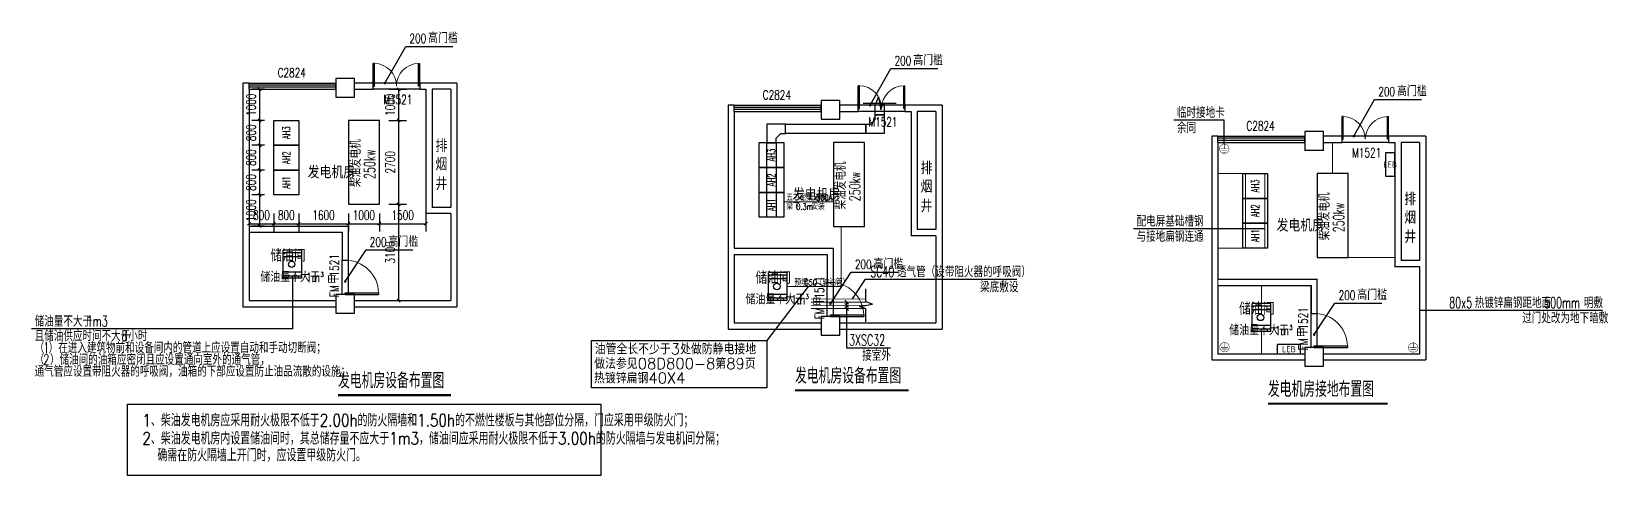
# Model space of a CAD drawing. Extents: x -6243262 to 3079315, y -2914302 to 172723.
# Drawn here: x -1827602 to -1776970, y -889094 to -874808 of the extents above; entities that cross this region are included whole.
import ezdxf
from ezdxf.enums import TextEntityAlignment as Align

# ---------------------------------------------------------------- set-up
doc = ezdxf.new("R2010")
doc.units = 0
doc.header["$LTSCALE"] = 1000
for name, color, linetype in [('CABLETRAY', 4, 'Continuous'), ('CFT-TEXT', 7, 'Continuous'), ('COLUMN', 9, 'Continuous'), ('DIM-动力', 3, 'Continuous'), ('DIM-接地', 3, 'Continuous'), ('DIM-照明', 3, 'Continuous'), ('DIM_LEAD', 3, 'Continuous'), ('DOOR_FIRE', 4, 'Continuous'), ('DOOR_FIRE_TEXT', 7, 'Continuous'), ('E-COM-IDEN', 3, 'Continuous'), ('E-PLAN-POWR-WIRE', 2, 'Continuous'), ('E-SYS-CONT-COPT', 3, 'Continuous'), ('EQUIP-箱柜', 3, 'Continuous'), ('PUB_HATCH', 8, 'Continuous'), ('PUB_TEXT', 7, 'Continuous'), ('STAIR', 2, 'Continuous'), ('SYS', 7, 'Continuous'), ('TEL_CABINET', 3, 'Continuous'), ('TEL_DIM', 3, 'Continuous'), ('TEL_LEAD', 3, 'Continuous'), ('TEL_SYMB', 3, 'Continuous'), ('TEL_TEXT', 7, 'Continuous'), ('WALL', 9, 'Continuous'), ('WINDOW', 4, 'Continuous'), ('WINDOW_TEXT', 7, 'Continuous'), ('WIRE-PWLT', 111, 'Continuous'), ('WIRE-动力', 2, 'Continuous'), ('WIRE-接地', 4, 'TG_接地'), ('WIRE-照明', 1, 'Continuous'), ('家具12', 252, 'Continuous')]:
    doc.layers.add(name, color=color, linetype=linetype)
doc.styles.add('_TCH_DIM', font='SIMPLEX', dxfattribs={"bigfont": 'GBCBIG'})
doc.styles.add('_TCH_DIM_T3', font='SIMPLEX', dxfattribs={"width": 0.705882, "bigfont": 'GBCBIG'})
doc.styles.add('_TCH_WINDOW', font='SIMPLEX', dxfattribs={"height": 3.5, "bigfont": 'GBCBIG'})
doc.styles.add('_TEL_ATTDEF', font='gbenor', dxfattribs={"bigfont": 'gbcbig'})
doc.styles.add('_TEL_DIM', font='SIMPLEX', dxfattribs={"width": 0.8, "height": 3.5, "bigfont": 'HZTXT'})
doc.styles.get("Standard").update_dxf_attribs({"font": 'gbenor.shx', "bigfont": 'gbcbig.shx'})
doc.styles.add('TG_LINETYPE', font='SIMPLEX', dxfattribs={"width": 0.8, "height": 3.5, "bigfont": 'HZTXT'})
doc.styles.add('仿宋', font='txt1.shx', dxfattribs={"width": 0.8, "bigfont": 'fs.shx'})
doc.styles.add('黑体', font='simhei.ttf')
doc.linetypes.add('TG_接地', pattern='A,0.75,0,["/",TG_LINETYPE,S=0.05,R=-8.594367,X=-0.1,Y=-0.045],0.65,-0.13,0.13,-0.13', length=2)
doc.dimstyles.new('_TCH_ARCH&&100', dxfattribs={"dimtxt": 297.5, "dimasz": 100, "dimexe": 250, "dimexo": 300, "dimgap": 126.25, "dimtad": 1, "dimdec": 0, "dimzin": 0, "dimdsep": 46, "dimtxsty": '_TCH_DIM_T3', "dimblk": 'ARCHTICK', "dimcen": 0.09, "dimclrt": 7, "dimazin": 2, "dimtfac": 1, "dimtdec": 0, "dimtix": 1, "dimtmove": 2, "dimatfit": 3, "dimfxl": 0, "dimtolj": 1, "dimtzin": 0, "dimarcsym": 0})

msp = doc.modelspace()

# ---------------------------------------------------------------- texts
at = {"layer": 'DIM-动力', "color": 7, "style": '_TEL_DIM'}
for s, width, p in [('SC40', 0.64, (-1800570.8, -882711.7)), ('透气管（设带阻火器的呼吸阀）', 0.8, (-1799706.8, -882711.7)), ('梁底敷设', 0.8, (-1797028, -883201.7)), ('3XSC32', 0.64, (-1801251.2, -884911.9)), ('接室外', 0.8, (-1800829.2, -885401.9))]:
    msp.add_text(s, height=350, dxfattribs=dict(at, width=width)).set_placement(p)
at = {"layer": 'DIM-接地', "color": 7, "style": '_TEL_DIM'}
for s, width, p in [('80x5', 0.64, (-1781911.9, -883706.9)), ('热镀锌扁钢距地面', 0.8, (-1781090.6, -883706.9)), ('500mm', 0.64, (-1778850.6, -883706.9)), ('明敷', 0.8, (-1777570.6, -883706.9)), ('过门处改为地下暗敷', 0.8, (-1779559.2, -884196.9))]:
    msp.add_text(s, height=350, dxfattribs=dict(at, width=width)).set_placement(p)
at = {"layer": 'DIM-照明', "color": 7, "style": '_TEL_DIM', "width": 0.8}
for s, p in [('配电屏基础槽钢', (-1791985.8, -881085.2)), ('与接地扁钢连通', (-1791985.8, -881575.2))]:
    msp.add_text(s, height=350, dxfattribs=at).set_placement(p)
at = {"layer": 'E-COM-IDEN', "color": 7, "linetype": 'Continuous', "style": '仿宋', "width": 0.8}
for s, p in [('发电机房设备布置图', (-1817719.2, -886288.3)), ('发电机房设备布置图', (-1802992.6, -886135)), ('发电机房接地布置图', (-1787755.6, -886564.5))]:
    msp.add_text(s, height=500, dxfattribs=at).set_placement(p)
at = {"layer": 'SYS', "color": 2, "linetype": 'Continuous', "style": '仿宋', "width": 0.8}
for s, p in [('1、柴油发电机房应采用耐火极限不低于2.00h的防火隔墙和1.50h的不燃性楼板与其他部位分隔，门应采用甲级防火门； ', (-1824026.3, -887515)), ('2、柴油发电机房内设置储油间时，其总储存量不应大于1m3，储油间应采用耐火极限不低于3.00h的防火隔墙与发电机间分隔；', (-1824026.3, -888098.3)), ('确需在防火隔墙上开门时，应设置甲级防火门。    ', (-1823543.1, -888636.2))]:
    msp.add_text(s, height=400, rotation=360, dxfattribs=at).set_placement(p)
at = {"layer": 'TEL_LEAD', "color": 7, "style": '_TEL_DIM'}
for s, width, p in [('临时接地卡', 0.8, (-1790685.9, -877590.3)), ('余同', 0.8, (-1790685.9, -878080.3)), ('储油量不大于', 0.8, (-1827496.8, -884302.4)), ('1m3', 0.64, (-1825816.8, -884302.4)), ('且储油供应时间不大于', 0.8, (-1827496.8, -884774)), ('8', 0.64, (-1824696.8, -884774)), ('小时', 0.8, (-1824483.5, -884774)), ('（', 0.8, (-1827496.8, -885154.9)), ('1', 0.64, (-1827216.8, -885154.9)), ('）在进入建筑物前和设备间内的管道上应设置自动和手动切断阀；', 0.8, (-1827046.2, -885154.9)), ('通气管应设置带阻火器的呼吸阀，油箱的下部应设置防止油品流散的设施；', 0.8, (-1827496.8, -885916.9)), ('（', 0.8, (-1827496.8, -885535.9)), ('2', 0.64, (-1827216.8, -885535.9)), ('）储油间的油箱应密闭且应设置通向室外的通气管，', 0.8, (-1827003.5, -885535.9))]:
    msp.add_text(s, height=350, dxfattribs=dict(at, width=width)).set_placement(p)
at = {"layer": 'TEL_TEXT', "style": '_TEL_DIM'}
for s, width, p in [('柴油发电机', 0.8, (-1816985, -879815.1)), ('250kw', 0.64, (-1816524.3, -879555.5)), ('柴油发电机', 0.8, (-1801351, -880531.5)), ('250kw', 0.64, (-1800890.4, -880271.9)), ('柴油发电机', 0.8, (-1785762.3, -881525.3)), ('250kw', 0.64, (-1785301.6, -881265.7))]:
    msp.add_text(s, height=350, rotation=90, dxfattribs=dict(at, width=width)).set_placement(p)
for s, width, p in [('梁下', 0.8, (-1803275.3, -880541.2)), ('五芯密集母线', 0.8, (-1803275.3, -880251.3)), ('0.3m', 0.64, (-1802955.3, -880541.2)), ('安装', 0.8, (-1802467.7, -880541.2)), ('500A', 0.64, (-1802315.3, -880251.3)), ('预埋', 0.8, (-1803015.6, -882983.7)), ('G50', 0.64, (-1802695.6, -882983.7)), ('（输油管）', 0.8, (-1802323.7, -882983.7))]:
    msp.add_text(s, height=200, dxfattribs=dict(at, width=width)).set_placement(p)

# ---------------------------------------------------------------- blocks, each defined once
blk = doc.blocks.new('$TelecSys$00000092')
at = {"color": 0}
for p, q in [((-0.5, 0.5), (0.5, 0.5)), ((-0.5, -0.5), (-0.5, 0.5)), ((0.5, 0.5), (0.5, -0.5)), ((0.5, -0.5), (-0.5, -0.5))]:
    blk.add_line(p, q, dxfattribs=at)
at = {"color": 0, "const_width": 0.02}
blk.add_lwpolyline([(-0.5, 0.5), (0.5, 0.5), (0.5, -0.5), (-0.5, -0.5)], close=True, dxfattribs=at)
at = {"color": 0, "style": '_TEL_DIM', "width": 0.8}
blk.add_attdef('NAME', text='', height=0.035, dxfattribs=at).set_placement((0, 0), align=Align.MIDDLE)
blk = doc.blocks.new('_FZHK')
at = {"color": 0}
blk.add_lwpolyline([(-0.5, -0.5), (0.5, -0.5), (0.5, 0.5), (-0.5, 0.5)], close=True, dxfattribs=at)
blk = doc.blocks.new('$TCHSYS$WIN2D')
at = {"color": 0}
for p, q in [((-0.5, 0.5), (0.5, 0.5)), ((-0.5, 0.5), (-0.5, -0.5)), ((0.5, 0.5), (0.5, -0.5)), ((0.5, 0.167), (-0.5, 0.167)), ((0.5, -0.167), (-0.5, -0.167)), ((-0.5, -0.5), (0.5, -0.5))]:
    blk.add_line(p, q, dxfattribs=at)
blk = doc.blocks.new('$DorLib2D$00000002')
at = {"color": 0}
for p, q in [((-0.5, 0), (-0.5, 0.4875)), ((-0.475, 0.4875), (-0.5, 0.4875)), ((-0.475, 0), (-0.475, 0.4875)), ((0.475, 0), (0.475, 0.4875)), ((0.475, 0.4875), (0.5, 0.4875)), ((0.5, 0), (0.5, 0.4875)), ((-0.5, 0), (-0.475, 0)), ((0.5, 0), (0.475, 0))]:
    blk.add_line(p, q, dxfattribs=at)
at = {"color": 0, "lineweight": 13}
for centre, start, end in [((-0.4875, 0), 0, 88.53072), ((0.4875, 0), 91.46928, 180)]:
    blk.add_arc(centre, 0.4875, start, end, dxfattribs=at)
blk = doc.blocks.new('$DorLib2D$00000001')
at = {"color": 0}
for p, q in [((0.45, 0.975), (0.5, 0.975)), ((0.45, 0), (0.45, 0.975)), ((0.5, 0), (0.5, 0.975)), ((0.5, 0), (0.45, 0))]:
    blk.add_line(p, q, dxfattribs=at)
at = {"color": 0, "lineweight": 13}
blk.add_arc((0.475, 0), 0.975, 91.4693, 180, dxfattribs=at)
blk = doc.blocks.new('234234')
at = {"layer": 'DIM_LEAD', "color": 8}
for p, q in [((1924335, 952846), (1925006, 954026)), ((1925006, 954026), (1926518, 954026)), ((1923056, 946462), (1923726, 947476)), ((1923726, 947476), (1925238, 947476))]:
    blk.add_line(p, q, dxfattribs=at)
at = {"layer": 'DIM_LEAD', "color": 8, "const_width": 40}
for points in [[(1924326, 952828, 1), (1924345, 952863, 1)], [(1923045, 946445, 1), (1923067, 946479, 1)]]:
    blk.add_lwpolyline(points, format="xyb", close=True, dxfattribs=at)
at = {"layer": 'DOOR_FIRE', "color": 8}
for p, q in [((1922956, 946046), (1922956, 947146)), ((1923156, 946046), (1923156, 947146))]:
    blk.add_line(p, q, dxfattribs=at)
at = {"layer": 'STAIR', "color": 8}
blk.add_line((1926656, 949966), (1926656, 948599), dxfattribs=at)
at = {"layer": 'WALL', "color": 8}
for p, q in [((1919956, 952846), (1919756, 952846)), ((1919756, 952846), (1919756, 948146)), ((1919956, 952646), (1919956, 952846)), ((1919956, 952646), (1919956, 948246)), ((1923956, 952846), (1923356, 952846)), ((1923356, 952646), (1923956, 952646)), ((1923956, 952646), (1923956, 952846)), ((1925756, 952846), (1925456, 952846)), ((1925456, 952846), (1925456, 952646)), ((1925456, 952646), (1925656, 952646)), ((1925656, 952646), (1925656, 948646)), ((1926656, 952846), (1925756, 952846)), ((1926456, 952646), (1925856, 952646)), ((1925856, 952646), (1925856, 948846)), ((1926456, 952646), (1926456, 948846)), ((1926656, 952846), (1926656, 948746)), ((1926456, 948646), (1925656, 948646)), ((1926456, 948846), (1925856, 948846)), ((1926456, 948646), (1926456, 945846)), ((1926656, 948746), (1926656, 945646)), ((1919756, 948146), (1919756, 945646)), ((1919956, 948246), (1923156, 948246)), ((1919956, 948046), (1922956, 948046)), ((1919956, 948046), (1919956, 945846)), ((1922956, 948046), (1922956, 947146)), ((1923156, 947146), (1923156, 948246)), ((1922956, 947146), (1923156, 947146)), ((1919956, 945846), (1922756, 945846)), ((1923356, 945846), (1926456, 945846)), ((1919756, 945646), (1922756, 945646)), ((1923356, 945646), (1926656, 945646))]:
    blk.add_line(p, q, dxfattribs=at)
at = {"layer": 'WINDOW', "color": 8}
for p, q in [((1925456, 952846), (1923956, 952846)), ((1925456, 952646), (1923956, 952646))]:
    blk.add_line(p, q, dxfattribs=at)
at = {"layer": 'COLUMN', "color": 8, "xscale": 600, "yscale": 600, "zscale": 600, "rotation": 270}
blk.add_blockref('_FZHK', (1923056, 952696), dxfattribs=at)
at = {"layer": 'COLUMN', "color": 8, "xscale": 600, "yscale": 600, "zscale": 600}
blk.add_blockref('_FZHK', (1923056, 945746), dxfattribs=at)
at = {"layer": 'DOOR_FIRE', "color": 8, "xscale": -1100, "yscale": -1100, "zscale": 200, "rotation": 90.00000000000136}
blk.add_blockref('$DorLib2D$00000001', (1923056, 946596), dxfattribs=at)
at = {"layer": 'WINDOW', "color": 8}
ref = blk.add_blockref('$DorLib2D$00000002', (1924706, 952746), dxfattribs=dict(at, xscale=-1500, yscale=-1500, zscale=-1500, rotation=180.0000000000003))
ref.add_attrib('A', 'M1521', (1924281, 952164), dxfattribs={"layer": 'WINDOW_TEXT', "color": 8, "height": 297.5, "style": '_TCH_WINDOW', "width": 0.705882})
ref = blk.add_blockref('$TCHSYS$WIN2D', (1921356, 952746), dxfattribs=dict(at, xscale=-2800, yscale=200, zscale=-2800, rotation=180.0000000000002))
ref.add_attrib('A', 'C2824', (1920876, 953030), dxfattribs={"layer": 'WINDOW_TEXT', "color": 8, "height": 297.5, "style": '_TCH_WINDOW', "width": 0.705882})
at = {"layer": 'CFT-TEXT', "color": 8, "style": '黑体', "width": 0.8}
for s, p in [('排', (1925962, 950664)), ('烟', (1925962, 950071)), ('发电机房', (1921846, 949815)), ('井', (1925962, 949447)), ('储油间', (1920637, 947135))]:
    blk.add_text(s, height=350, dxfattribs=at).set_placement(p)
at = {"layer": 'DIM_LEAD', "color": 8, "style": '_TCH_DIM', "width": 0.705882}
for p in [(1925124, 954131), (1923845, 947581)]:
    blk.add_text('200', height=297.5, dxfattribs=at).set_placement(p)
at = {"layer": 'DIM_LEAD', "color": 8, "style": '_TCH_DIM'}
for p in [(1925724, 954131), (1924445, 947581)]:
    blk.add_text('高门槛', height=337.6, dxfattribs=at).set_placement(p)
at = {"layer": 'DOOR_FIRE_TEXT', "color": 8, "style": '_TCH_WINDOW', "width": 0.705882}
for s, p in [('1521', (1922851, 946624)), ('FM', (1922851, 945958))]:
    blk.add_text(s, height=297.5, rotation=90, dxfattribs=at).set_placement(p)
at = {"layer": 'DOOR_FIRE_TEXT', "color": 8, "style": '_TCH_WINDOW'}
blk.add_text('甲', height=338, rotation=90, dxfattribs=at).set_placement((1922851, 946378))
at = {"layer": 'PUB_TEXT', "color": 8, "style": '_TCH_DIM'}
blk.add_text('储油量不大于', height=337.6, dxfattribs=at).set_placement((1920319, 946441))
at = {"layer": 'PUB_TEXT', "color": 8, "style": '_TCH_DIM', "width": 0.705882}
for s, height, p in [('1m', 297.5, (1921793, 946441)), ('3', 149, (1922253, 946616))]:
    blk.add_text(s, height=height, dxfattribs=at).set_placement(p)
blk = doc.blocks.new('hbsd')
at = {"layer": '家具12', "color": 3}
for p, q in [((0, 0), (-1000, 0)), ((0, -1500), (0, 0)), ((-1000, -1500), (-1000, 0)), ((-1000, -130), (0, -130)), ((-1000, -330), (0, -330)), ((-1000, -1165), (0, -1165)), ((-1000, -1365), (0, -1365)), ((0, -1500), (-1000, -1500))]:
    blk.add_line(p, q, dxfattribs=at)
blk = doc.blocks.new('A$C2C825F62')
at = {"layer": 'WIRE-PWLT', "color": 2}
blk.add_lwpolyline([(-4295, 1519), (1348, 1519), (1348, 0), (-4295, 0)], close=True, dxfattribs=at)
at = {"layer": 'PUB_TEXT', "color": 2, "style": '_TEL_DIM'}
for s, p in [('油管全长不少于3处做防静电接地', (-4196, 1076)), ('做法参见08D800-8第89页', (-4213, 606)), ('热镀锌扁钢40X4', (-4219, 142))]:
    blk.add_text(s, height=350, dxfattribs=at).set_placement(p)
blk = doc.blocks.new('$equip$00002908')
for p, q in [((0.75, 0.6), (-0.75, 0.6)), ((-0.75, 0.6), (-0.75, 0)), ((-0.75, 0), (0.75, 0)), ((0.75, 0), (0.75, 0.6))]:
    blk.add_line(p, q)
at = {"const_width": 0.04}
blk.add_lwpolyline([(-0.75, 0.6), (-0.75, 0), (0.75, 0), (0.75, 0.6), (-0.75, 0.6), (-0.75, 0)], dxfattribs=at)
for p in [(-0.75, 0.3), (0, 0.6), (0, 0), (0.75, 0.3)]:
    blk.add_point(p)
at = {"color": 7, "style": '_TEL_DIM'}
blk.add_attdef('$TEXT$', text='', height=0.4, dxfattribs=at).set_placement((0, 0.3), align=Align.MIDDLE_CENTER)
at = {"color": 7, "style": '_TEL_DIM', "flags": 1}
for tag in ['A', 'REMARK']:
    blk.add_attdef(tag, text='', height=0.00002, dxfattribs=at).set_placement((0, 0), align=Align.MIDDLE_CENTER)
blk = doc.blocks.new('$element$00000454')
at = {"const_width": 0.0333}
for points in [[(0, 0), (0, -0.38)], [(-0.25, -0.38), (0.25, -0.38)], [(-0.19, -0.5), (0.19, -0.5)], [(-0.06, -0.63), (0.06, -0.63)]]:
    blk.add_lwpolyline(points, dxfattribs=at)
blk.add_lwpolyline([(0, -0.04, 1), (0, -0.71, 1), (0, -0.04, 1)], format="xyb", dxfattribs=at)
at = {"flags": 9}
blk.add_attdef('S', (0, 0), '', height=0.00000667, dxfattribs=at)
blk = doc.blocks.new('_ArchTick')
at = {"color": 0, "linetype": 'ByBlock', "const_width": 0.4}
blk.add_lwpolyline([(-0.5, -0.5), (0.5, 0.5)], dxfattribs=at)
blk = doc.blocks.new('*D1489')
at = {"layer": 'Defpoints', "color": 0, "transparency": 16777216}
for p in [(-1820246, -880067), (-1819788, -880067), (-1819788, -881067)]:
    blk.add_point(p, dxfattribs=at)
at = {"layer": 'TEL_DIM', "color": 0, "lineweight": -2, "transparency": 16777216}
for p, q in [((-1820088, -880067), (-1820496, -880067)), ((-1820246, -881067), (-1820246, -880067)), ((-1820088, -881067), (-1820496, -881067))]:
    blk.add_line(p, q, dxfattribs=at)
at = {"layer": 'TEL_DIM', "color": 0, "lineweight": -2, "transparency": 16777216, "xscale": 100, "yscale": 100, "zscale": 100}
for p, rotation in [((-1820246, -880067), 90), ((-1820246, -881067), 270)]:
    blk.add_blockref('_ArchTick', p, dxfattribs=dict(at, rotation=rotation))
at = {"layer": 'TEL_DIM', "color": 7, "transparency": 16777216, "insert": (-1820521, -880567), "char_height": 297.5, "attachment_point": 5, "rotation": 90, "style": '_TCH_DIM_T3'}
blk.add_mtext('\\A1;1000', dxfattribs=at)
blk = doc.blocks.new('*D1490')
at = {"layer": 'Defpoints', "color": 0, "transparency": 16777216}
for p in [(-1820246, -879267), (-1819788, -879267), (-1819788, -880067)]:
    blk.add_point(p, dxfattribs=at)
at = {"layer": 'TEL_DIM', "color": 0, "lineweight": -2, "transparency": 16777216}
for p, q in [((-1820088, -879267), (-1820496, -879267)), ((-1820246, -880067), (-1820246, -879267)), ((-1820088, -880067), (-1820496, -880067))]:
    blk.add_line(p, q, dxfattribs=at)
at = {"layer": 'TEL_DIM', "color": 0, "lineweight": -2, "transparency": 16777216, "xscale": 100, "yscale": 100, "zscale": 100}
for p, rotation in [((-1820246, -879267), 90), ((-1820246, -880067), 270)]:
    blk.add_blockref('_ArchTick', p, dxfattribs=dict(at, rotation=rotation))
at = {"layer": 'TEL_DIM', "color": 7, "transparency": 16777216, "insert": (-1820521, -879667), "char_height": 297.5, "attachment_point": 5, "rotation": 90, "style": '_TCH_DIM_T3'}
blk.add_mtext('\\A1;800', dxfattribs=at)
blk = doc.blocks.new('*D1491')
at = {"layer": 'Defpoints', "color": 0, "transparency": 16777216}
for p in [(-1820246, -878467), (-1819788, -878467), (-1819788, -879267)]:
    blk.add_point(p, dxfattribs=at)
at = {"layer": 'TEL_DIM', "color": 0, "lineweight": -2, "transparency": 16777216}
for p, q in [((-1820088, -878467), (-1820496, -878467)), ((-1820246, -879267), (-1820246, -878467)), ((-1820088, -879267), (-1820496, -879267))]:
    blk.add_line(p, q, dxfattribs=at)
at = {"layer": 'TEL_DIM', "color": 0, "lineweight": -2, "transparency": 16777216, "xscale": 100, "yscale": 100, "zscale": 100}
for p, rotation in [((-1820246, -878467), 90), ((-1820246, -879267), 270)]:
    blk.add_blockref('_ArchTick', p, dxfattribs=dict(at, rotation=rotation))
at = {"layer": 'TEL_DIM', "color": 7, "transparency": 16777216, "insert": (-1820521, -878867), "char_height": 297.5, "attachment_point": 5, "rotation": 90, "style": '_TCH_DIM_T3'}
blk.add_mtext('\\A1;800', dxfattribs=at)
blk = doc.blocks.new('*D1492')
at = {"layer": 'Defpoints', "color": 0, "transparency": 16777216}
for p in [(-1820246, -877667), (-1819788, -877667), (-1819788, -878467)]:
    blk.add_point(p, dxfattribs=at)
at = {"layer": 'TEL_DIM', "color": 0, "lineweight": -2, "transparency": 16777216}
for p, q in [((-1820088, -877667), (-1820496, -877667)), ((-1820246, -878467), (-1820246, -877667)), ((-1820088, -878467), (-1820496, -878467))]:
    blk.add_line(p, q, dxfattribs=at)
at = {"layer": 'TEL_DIM', "color": 0, "lineweight": -2, "transparency": 16777216, "xscale": 100, "yscale": 100, "zscale": 100}
for p, rotation in [((-1820246, -877667), 90), ((-1820246, -878467), 270)]:
    blk.add_blockref('_ArchTick', p, dxfattribs=dict(at, rotation=rotation))
at = {"layer": 'TEL_DIM', "color": 7, "transparency": 16777216, "insert": (-1820521, -878067), "char_height": 297.5, "attachment_point": 5, "rotation": 90, "style": '_TCH_DIM_T3'}
blk.add_mtext('\\A1;800', dxfattribs=at)
blk = doc.blocks.new('*D1493')
at = {"layer": 'Defpoints', "color": 0, "transparency": 16777216}
for p in [(-1820246, -876667), (-1819788, -876667), (-1819788, -877667)]:
    blk.add_point(p, dxfattribs=at)
at = {"layer": 'TEL_DIM', "color": 0, "lineweight": -2, "transparency": 16777216}
for p, q in [((-1820088, -876667), (-1820496, -876667)), ((-1820246, -877667), (-1820246, -876667)), ((-1820088, -877667), (-1820496, -877667))]:
    blk.add_line(p, q, dxfattribs=at)
at = {"layer": 'TEL_DIM', "color": 0, "lineweight": -2, "transparency": 16777216, "xscale": 100, "yscale": 100, "zscale": 100}
for p, rotation in [((-1820246, -876667), 90), ((-1820246, -877667), 270)]:
    blk.add_blockref('_ArchTick', p, dxfattribs=dict(at, rotation=rotation))
at = {"layer": 'TEL_DIM', "color": 7, "transparency": 16777216, "insert": (-1820521, -877167), "char_height": 297.5, "attachment_point": 5, "rotation": 90, "style": '_TCH_DIM_T3'}
blk.add_mtext('\\A1;1000', dxfattribs=at)
blk = doc.blocks.new('*D1494')
at = {"layer": 'Defpoints', "color": 0, "transparency": 16777216}
for p in [(-1820588, -880367), (-1819788, -880367), (-1819788, -880992)]:
    blk.add_point(p, dxfattribs=at)
at = {"layer": 'TEL_DIM', "color": 0, "lineweight": -2, "transparency": 16777216}
for p, q in [((-1820588, -880667), (-1820588, -881242)), ((-1820588, -880992), (-1819788, -880992)), ((-1819788, -880667), (-1819788, -881242))]:
    blk.add_line(p, q, dxfattribs=at)
at = {"layer": 'TEL_DIM', "color": 0, "lineweight": -2, "transparency": 16777216, "xscale": 100, "yscale": 100, "zscale": 100, "rotation": 180}
blk.add_blockref('_ArchTick', (-1820588, -880992), dxfattribs=at)
at = {"layer": 'TEL_DIM', "color": 0, "lineweight": -2, "transparency": 16777216, "xscale": 100, "yscale": 100, "zscale": 100}
blk.add_blockref('_ArchTick', (-1819788, -880992), dxfattribs=at)
at = {"layer": 'TEL_DIM', "color": 7, "transparency": 16777216, "insert": (-1820188, -880717), "char_height": 297.5, "attachment_point": 5, "style": '_TCH_DIM_T3'}
blk.add_mtext('\\A1;800', dxfattribs=at)
blk = doc.blocks.new('*D1495')
at = {"layer": 'Defpoints', "color": 0, "transparency": 16777216}
for p in [(-1819788, -880367), (-1818988, -880367), (-1818988, -880992)]:
    blk.add_point(p, dxfattribs=at)
at = {"layer": 'TEL_DIM', "color": 0, "lineweight": -2, "transparency": 16777216}
for p, q in [((-1819788, -880667), (-1819788, -881242)), ((-1819788, -880992), (-1818988, -880992)), ((-1818988, -880667), (-1818988, -881242))]:
    blk.add_line(p, q, dxfattribs=at)
at = {"layer": 'TEL_DIM', "color": 0, "lineweight": -2, "transparency": 16777216, "xscale": 100, "yscale": 100, "zscale": 100, "rotation": 180}
blk.add_blockref('_ArchTick', (-1819788, -880992), dxfattribs=at)
at = {"layer": 'TEL_DIM', "color": 0, "lineweight": -2, "transparency": 16777216, "xscale": 100, "yscale": 100, "zscale": 100}
blk.add_blockref('_ArchTick', (-1818988, -880992), dxfattribs=at)
at = {"layer": 'TEL_DIM', "color": 7, "transparency": 16777216, "insert": (-1819388, -880717), "char_height": 297.5, "attachment_point": 5, "style": '_TCH_DIM_T3'}
blk.add_mtext('\\A1;800', dxfattribs=at)
blk = doc.blocks.new('*D1496')
at = {"layer": 'Defpoints', "color": 0, "transparency": 16777216}
for p in [(-1818988, -880367), (-1817388, -880367), (-1817388, -880992)]:
    blk.add_point(p, dxfattribs=at)
at = {"layer": 'TEL_DIM', "color": 0, "lineweight": -2, "transparency": 16777216}
for p, q in [((-1818988, -880667), (-1818988, -881242)), ((-1818988, -880992), (-1817388, -880992)), ((-1817388, -880667), (-1817388, -881242))]:
    blk.add_line(p, q, dxfattribs=at)
at = {"layer": 'TEL_DIM', "color": 0, "lineweight": -2, "transparency": 16777216, "xscale": 100, "yscale": 100, "zscale": 100, "rotation": 180}
blk.add_blockref('_ArchTick', (-1818988, -880992), dxfattribs=at)
at = {"layer": 'TEL_DIM', "color": 0, "lineweight": -2, "transparency": 16777216, "xscale": 100, "yscale": 100, "zscale": 100}
blk.add_blockref('_ArchTick', (-1817388, -880992), dxfattribs=at)
at = {"layer": 'TEL_DIM', "color": 7, "transparency": 16777216, "insert": (-1818188, -880717), "char_height": 297.5, "attachment_point": 5, "style": '_TCH_DIM_T3'}
blk.add_mtext('\\A1;1600', dxfattribs=at)
blk = doc.blocks.new('*D1497')
at = {"layer": 'Defpoints', "color": 0, "transparency": 16777216}
for p in [(-1817388, -880367), (-1816388, -880367), (-1816388, -880992)]:
    blk.add_point(p, dxfattribs=at)
at = {"layer": 'TEL_DIM', "color": 0, "lineweight": -2, "transparency": 16777216}
for p, q in [((-1817388, -880667), (-1817388, -881242)), ((-1817388, -880992), (-1816388, -880992)), ((-1816388, -880667), (-1816388, -881242))]:
    blk.add_line(p, q, dxfattribs=at)
at = {"layer": 'TEL_DIM', "color": 0, "lineweight": -2, "transparency": 16777216, "xscale": 100, "yscale": 100, "zscale": 100, "rotation": 180}
blk.add_blockref('_ArchTick', (-1817388, -880992), dxfattribs=at)
at = {"layer": 'TEL_DIM', "color": 0, "lineweight": -2, "transparency": 16777216, "xscale": 100, "yscale": 100, "zscale": 100}
blk.add_blockref('_ArchTick', (-1816388, -880992), dxfattribs=at)
at = {"layer": 'TEL_DIM', "color": 7, "transparency": 16777216, "insert": (-1816888, -880717), "char_height": 297.5, "attachment_point": 5, "style": '_TCH_DIM_T3'}
blk.add_mtext('\\A1;1000', dxfattribs=at)
blk = doc.blocks.new('*D1498')
at = {"layer": 'Defpoints', "color": 0, "transparency": 16777216}
for p in [(-1816388, -880367), (-1814888, -880367), (-1814888, -880992)]:
    blk.add_point(p, dxfattribs=at)
at = {"layer": 'TEL_DIM', "color": 0, "lineweight": -2, "transparency": 16777216}
for p, q in [((-1816388, -880667), (-1816388, -881242)), ((-1816388, -880992), (-1814888, -880992)), ((-1814888, -880667), (-1814888, -881242))]:
    blk.add_line(p, q, dxfattribs=at)
at = {"layer": 'TEL_DIM', "color": 0, "lineweight": -2, "transparency": 16777216, "xscale": 100, "yscale": 100, "zscale": 100, "rotation": 180}
blk.add_blockref('_ArchTick', (-1816388, -880992), dxfattribs=at)
at = {"layer": 'TEL_DIM', "color": 0, "lineweight": -2, "transparency": 16777216, "xscale": 100, "yscale": 100, "zscale": 100}
blk.add_blockref('_ArchTick', (-1814888, -880992), dxfattribs=at)
at = {"layer": 'TEL_DIM', "color": 7, "transparency": 16777216, "insert": (-1815638, -880717), "char_height": 297.5, "attachment_point": 5, "style": '_TCH_DIM_T3'}
blk.add_mtext('\\A1;1500', dxfattribs=at)
blk = doc.blocks.new('*D1499')
at = {"layer": 'Defpoints', "color": 0, "transparency": 16777216}
for p in [(-1816388, -880367), (-1815766, -880367), (-1816388, -883467)]:
    blk.add_point(p, dxfattribs=at)
at = {"layer": 'TEL_DIM', "color": 0, "lineweight": -2, "transparency": 16777216}
for p, q in [((-1816088, -880367), (-1815516, -880367)), ((-1815766, -883467), (-1815766, -880367)), ((-1816088, -883467), (-1815516, -883467))]:
    blk.add_line(p, q, dxfattribs=at)
at = {"layer": 'TEL_DIM', "color": 0, "lineweight": -2, "transparency": 16777216, "xscale": 100, "yscale": 100, "zscale": 100}
for p, rotation in [((-1815766, -880367), 90), ((-1815766, -883467), 270)]:
    blk.add_blockref('_ArchTick', p, dxfattribs=dict(at, rotation=rotation))
at = {"layer": 'TEL_DIM', "color": 7, "transparency": 16777216, "insert": (-1816041, -881917), "char_height": 297.5, "attachment_point": 5, "rotation": 90, "style": '_TCH_DIM_T3'}
blk.add_mtext('\\A1;3100', dxfattribs=at)
blk = doc.blocks.new('*D1500')
at = {"layer": 'Defpoints', "color": 0, "transparency": 16777216}
for p in [(-1816388, -877667), (-1815766, -877667), (-1816388, -880367)]:
    blk.add_point(p, dxfattribs=at)
at = {"layer": 'TEL_DIM', "color": 0, "lineweight": -2, "transparency": 16777216}
for p, q in [((-1816088, -877667), (-1815516, -877667)), ((-1815766, -880367), (-1815766, -877667)), ((-1816088, -880367), (-1815516, -880367))]:
    blk.add_line(p, q, dxfattribs=at)
at = {"layer": 'TEL_DIM', "color": 0, "lineweight": -2, "transparency": 16777216, "xscale": 100, "yscale": 100, "zscale": 100}
for p, rotation in [((-1815766, -877667), 90), ((-1815766, -880367), 270)]:
    blk.add_blockref('_ArchTick', p, dxfattribs=dict(at, rotation=rotation))
at = {"layer": 'TEL_DIM', "color": 7, "transparency": 16777216, "insert": (-1816041, -879017), "char_height": 297.5, "attachment_point": 5, "rotation": 90, "style": '_TCH_DIM_T3'}
blk.add_mtext('\\A1;2700', dxfattribs=at)
blk = doc.blocks.new('*D1501')
at = {"layer": 'Defpoints', "color": 0, "transparency": 16777216}
for p in [(-1816388, -876667), (-1815766, -876667), (-1816388, -877667)]:
    blk.add_point(p, dxfattribs=at)
at = {"layer": 'TEL_DIM', "color": 0, "lineweight": -2, "transparency": 16777216}
for p, q in [((-1816088, -876667), (-1815516, -876667)), ((-1815766, -877667), (-1815766, -876667)), ((-1816088, -877667), (-1815516, -877667))]:
    blk.add_line(p, q, dxfattribs=at)
at = {"layer": 'TEL_DIM', "color": 0, "lineweight": -2, "transparency": 16777216, "xscale": 100, "yscale": 100, "zscale": 100}
for p, rotation in [((-1815766, -876667), 90), ((-1815766, -877667), 270)]:
    blk.add_blockref('_ArchTick', p, dxfattribs=dict(at, rotation=rotation))
at = {"layer": 'TEL_DIM', "color": 7, "transparency": 16777216, "insert": (-1816041, -877167), "char_height": 297.5, "attachment_point": 5, "rotation": 90, "style": '_TCH_DIM_T3'}
blk.add_mtext('\\A1;1000', dxfattribs=at)

# ---------------------------------------------------------------- dimensions: what is measured, and where the dimension line sits
at = {"layer": 'TEL_DIM'}
for p1, p2, distance, picture, middle in [((-1819787.7, -877666.7), (-1819787.7, -876666.7), 458.4, '*D1493', (-1820521.1, -877166.7)), ((-1816387.7, -877666.7), (-1816387.7, -876666.7), -621.7, '*D1501', (-1816041, -877166.7)), ((-1819787.7, -878466.7), (-1819787.7, -877666.7), 458.4, '*D1492', (-1820521.1, -878066.7)), ((-1816387.7, -880366.7), (-1816387.7, -877666.7), -621.7, '*D1500', (-1816041, -879016.7)), ((-1819787.7, -879266.7), (-1819787.7, -878466.7), 458.4, '*D1491', (-1820521.1, -878866.7)), ((-1819787.7, -880066.7), (-1819787.7, -879266.7), 458.4, '*D1490', (-1820521.1, -879666.7)), ((-1819787.7, -881066.7), (-1819787.7, -880066.7), 458.4, '*D1489', (-1820521.1, -880566.7)), ((-1820587.7, -880366.7), (-1819787.7, -880366.7), -625.2, '*D1494', (-1820187.7, -880716.9)), ((-1819787.7, -880366.7), (-1818987.7, -880366.7), -625.2, '*D1495', (-1819387.7, -880716.9)), ((-1818987.7, -880366.7), (-1817387.7, -880366.7), -625.2, '*D1496', (-1818187.7, -880716.9)), ((-1817387.7, -880366.7), (-1816387.7, -880366.7), -625.2, '*D1497', (-1816887.7, -880716.9)), ((-1816387.7, -880366.7), (-1814887.7, -880366.7), -625.2, '*D1498', (-1815637.7, -880716.9)), ((-1816387.7, -883466.7), (-1816387.7, -880366.7), -621.7, '*D1499', (-1816041, -881916.7))]:
    dim = msp.add_aligned_dim(p1=p1, p2=p2, distance=distance, dimstyle='_TCH_ARCH&&100', dxfattribs=at)
    dim.commit()
    dim.dimension.update_dxf_attribs({"geometry": picture, "text_midpoint": middle})

# ---------------------------------------------------------------- linework, layer by layer
at = {"layer": 'CABLETRAY'}
for p, q in [((-1800416, -877115.6), (-1800116, -877115.6)), ((-1800416, -877494.1), (-1800416, -877115.6)), ((-1800116, -877115.6), (-1800116, -877494.1)), ((-1803303.8, -877794.1), (-1803903.8, -877794.1)), ((-1803903.8, -877794.1), (-1803903.8, -878394.1)), ((-1803303.8, -878094.1), (-1803303.8, -877794.1)), ((-1803303.8, -877794.1), (-1800716, -877794.1)), ((-1803303.8, -878094.1), (-1803303.8, -877794.1)), ((-1800716, -877794.1), (-1800716, -878094.1)), ((-1800716, -878094.1), (-1800716, -877794.1)), ((-1800716, -877794.1), (-1800566, -877794.1)), ((-1800566, -877794.1), (-1800416, -877644.1)), ((-1800116, -877494.1), (-1800416, -877494.1)), ((-1800416, -877644.1), (-1800416, -877494.1)), ((-1800416, -877494.1), (-1800116, -877494.1)), ((-1800116, -877494.1), (-1800116, -878094.1)), ((-1803903.8, -878394.1), (-1803603.8, -878394.1)), ((-1803903.8, -880783.1), (-1803903.8, -878394.1)), ((-1803903.8, -878394.1), (-1803603.8, -878394.1)), ((-1803603.8, -878244.1), (-1803453.8, -878094.1)), ((-1803603.8, -878394.1), (-1803603.8, -878244.1)), ((-1803603.8, -878394.1), (-1803603.8, -880783.1)), ((-1803453.8, -878094.1), (-1803303.8, -878094.1)), ((-1800716, -878094.1), (-1803303.8, -878094.1)), ((-1800116, -878094.1), (-1800716, -878094.1)), ((-1803603.8, -880783.1), (-1803903.8, -880783.1))]:
    msp.add_line(p, q, dxfattribs=at)
at = {"layer": 'DIM-动力'}
for p, q in [((-1801136.5, -883411.9), (-1800723.2, -882781.7)), ((-1800723.2, -882781.7), (-1795842.7, -882781.7)), ((-1801333.3, -883515.1), (-1801333.3, -884981.9)), ((-1801333.3, -884981.9), (-1799919.5, -884981.9))]:
    msp.add_line(p, q, dxfattribs=at)
at = {"layer": 'DIM-动力', "elevation": -640}
msp.add_lwpolyline([(-1802573.2, -883012.2), (-1803904.5, -884754.4)], dxfattribs=at)
at = {"layer": 'DIM-动力'}
for points in [[(-1801273.8, -883578.5), (-1801390.2, -883454.7)], [(-1801275.1, -883784.1), (-1801391.5, -883660.3)], [(-1801273.8, -883679.9), (-1801390.2, -883556.1)]]:
    msp.add_lwpolyline(points, dxfattribs=at)
at = {"layer": 'DIM-接地'}
for p, q in [((-1782865, -883776.9), (-1780562.1, -883776.9)), ((-1780562.1, -883776.9), (-1776969.5, -883776.9))]:
    msp.add_line(p, q, dxfattribs=at)
at = {"layer": 'DIM-照明'}
for p, q in [((-1791075.7, -881155.2), (-1792090.8, -881155.2)), ((-1787855.8, -881155.2), (-1791075.7, -881155.2))]:
    msp.add_line(p, q, dxfattribs=at)
msp.add_lwpolyline([(-1824501.3, -886792.7), (-1809253.2, -886792.7), (-1809253.2, -889093.8), (-1824501.3, -889093.8)], close=True, dxfattribs=at)
at = {"layer": 'E-COM-IDEN', "linetype": 'Continuous', "const_width": 70}
for points in [[(-1817719.2, -886508.1), (-1814079.1, -886508.1)], [(-1802992.6, -886354.9), (-1799336.2, -886354.9)], [(-1787755.6, -886784.4), (-1783893.7, -886784.4)]]:
    msp.add_lwpolyline(points, dxfattribs=at)
at = {"layer": 'PUB_HATCH', "color": 0}
for points in [[(-1817387.7, -877666.7), (-1817387.7, -880366.7), (-1816387.7, -880366.7), (-1816387.7, -877666.7), (-1817387.7, -877666.7)], [(-1801753.8, -878383.1), (-1801753.8, -881083.1), (-1800753.8, -881083.1), (-1800753.8, -878383.1), (-1801753.8, -878383.1)], [(-1786165, -879376.9), (-1786165, -882076.9), (-1785165, -882076.9), (-1785165, -879376.9), (-1786165, -879376.9)]]:
    msp.add_lwpolyline(points, dxfattribs=at)
at = {"layer": 'TEL_LEAD'}
for p, q in [((-1789159.8, -877660.3), (-1790790.9, -877660.3)), ((-1789159.8, -878430.2), (-1789159.8, -877660.3)), ((-1819184, -882745.8), (-1819184, -884372.4)), ((-1819184, -884372.4), (-1827601.8, -884372.4))]:
    msp.add_line(p, q, dxfattribs=at)
at = {"layer": 'TEL_SYMB'}
for points in [[(-1800800.8, -877115.6), (-1800379.4, -877115.6), (-1800303, -876905.6), (-1800228.9, -877325.6), (-1800154.4, -877115.6), (-1799733.1, -877115.6)], [(-1800707.5, -884153.2), (-1800707.5, -883731.9), (-1800917.5, -883655.5), (-1800497.5, -883581.4), (-1800707.5, -883506.9), (-1800707.5, -883085.5)]]:
    msp.add_lwpolyline(points, dxfattribs=at)
at = {"layer": 'TEL_TEXT'}
for centre in [(-1819215, -882297.1), (-1803581.1, -883013.6), (-1787992.3, -884007.3)]:
    msp.add_circle(centre, 103.5, dxfattribs=at)
at = {"layer": 'WIRE-动力', "linetype": 'Continuous', "const_width": 25}
for points in [[(-1802479.4, -883411.9), (-1800707.5, -883411.9)], [(-1802479.4, -883515.1), (-1800707.5, -883515.1)], [(-1802479.4, -883618.4), (-1800707.5, -883618.4)], [(-1802479.4, -883721.7), (-1800707.5, -883721.7)]]:
    msp.add_lwpolyline(points, dxfattribs=at)
at = {"layer": 'WIRE-接地', "linetype": 'TG_接地', "const_width": 35}
for points in [[(-1789365, -882776.9), (-1786165, -882776.9), (-1786165, -884976.9), (-1785965, -884976.9), (-1785965, -885176.9), (-1782865, -885176.9), (-1782865, -882376.9), (-1783665, -882376.9), (-1783665, -878376.9), (-1785965, -878376.9), (-1785965, -878626.9), (-1786565, -878626.9), (-1786565, -878376.9), (-1789365, -878376.9), (-1789365, -882776.9)], [(-1785673.8, -879376.9), (-1785673.8, -878376.9)], [(-1787855.8, -879376.9), (-1789365, -879376.9)], [(-1787855.8, -881776.9), (-1789365, -881776.9)], [(-1785165, -882076.9), (-1783665, -882076.9)], [(-1789365, -882776.9), (-1789365, -882976.9)], [(-1789365, -882976.9), (-1786365, -882976.9), (-1786365, -884976.9), (-1786565, -884976.9), (-1786565, -885176.9), (-1789365, -885176.9), (-1789365, -882976.9)], [(-1787965, -883556), (-1787965, -882976.9)], [(-1787961.3, -884456), (-1787965, -885176.9)]]:
    msp.add_lwpolyline(points, dxfattribs=at)
at = {"layer": 'WIRE-照明', "linetype": 'Continuous', "const_width": 35}
for points in [[(-1788474.2, -881776.9), (-1788474.2, -879376.9)], [(-1787855.8, -881776.9), (-1787855.8, -879376.9)], [(-1803353.8, -880291.2), (-1801753.8, -880291.2)]]:
    msp.add_lwpolyline(points, dxfattribs=at)
at = {"layer": 'WIRE-照明', "linetype": 'Continuous', "const_width": 35, "elevation": -640}
for points in [[(-1801509.4, -883012.2), (-1801509.4, -881083.1)], [(-1803250, -883012.2), (-1801509.4, -883012.2)]]:
    msp.add_lwpolyline(points, dxfattribs=at)

# ---------------------------------------------------------------- block references
at = {"layer": 'E-PLAN-POWR-WIRE'}
msp.add_blockref('A$C2C825F62', (-1805252.8, -886273.5), dxfattribs=at)
at = {"layer": 'E-SYS-CONT-COPT', "xscale": 450, "yscale": 450, "zscale": 450}
for p in [(-1789159.8, -878412.2), (-1789152.7, -884798.5), (-1783069.6, -884808.6)]:
    msp.add_blockref('$element$00000454', p, dxfattribs=at)
at = {"layer": 'EQUIP-箱柜'}
ref = msp.add_blockref('$equip$00002908', (-1783665, -879084.2), dxfattribs=dict(at, xscale=500, yscale=500, zscale=500, rotation=90))
ref.add_attrib('$TEXT$', 'LEB', dxfattribs={"layer": '0', "color": 7, "height": 200, "style": '_TEL_ATTDEF'}).set_placement((-1783815, -879084.2), align=Align.MIDDLE_CENTER)
ref = msp.add_blockref('$equip$00002908', (-1787077, -885176.9), dxfattribs=dict(at, xscale=500, yscale=500, zscale=500))
ref.add_attrib('$TEXT$', 'LEB', dxfattribs={"layer": '0', "color": 7, "height": 200, "style": '_TEL_ATTDEF'}).set_placement((-1787077, -885026.9), align=Align.MIDDLE_CENTER)
at = {"layer": 'PUB_HATCH'}
for p in [(-3740543.7, -1829312.4), (-3724909.7, -1830028.9), (-3709321, -1831022.6)]:
    msp.add_blockref('234234', p, dxfattribs=at)
at = {"layer": 'TEL_CABINET'}
ref = msp.add_blockref('$TelecSys$00000092', (-1819387.7, -878066.7), dxfattribs=dict(at, xscale=800, yscale=800, zscale=2200, rotation=90))
ref.add_attrib('NAME', 'AH3', dxfattribs={"layer": '0', "height": 250, "rotation": 90, "style": '_TEL_DIM', "width": 0.6}).set_placement((-1819387.7, -878066.7), align=Align.MIDDLE)
ref = msp.add_blockref('$TelecSys$00000092', (-1819387.7, -878866.7), dxfattribs=dict(at, xscale=800, yscale=800, zscale=2200, rotation=90))
ref.add_attrib('NAME', 'AH2', dxfattribs={"layer": '0', "height": 250, "rotation": 90, "style": '_TEL_DIM', "width": 0.6}).set_placement((-1819387.7, -878866.7), align=Align.MIDDLE)
ref = msp.add_blockref('$TelecSys$00000092', (-1803753.8, -878783.1), dxfattribs=dict(at, xscale=800, yscale=800, zscale=2200, rotation=90))
ref.add_attrib('NAME', 'AH3', dxfattribs={"layer": '0', "height": 250, "rotation": 90, "style": '_TEL_DIM', "width": 0.6}).set_placement((-1803753.8, -878783.1), align=Align.MIDDLE)
ref = msp.add_blockref('$TelecSys$00000092', (-1819387.7, -879666.7), dxfattribs=dict(at, xscale=800, yscale=800, zscale=2200, rotation=90))
ref.add_attrib('NAME', 'AH1', dxfattribs={"layer": '0', "height": 250, "rotation": 90, "style": '_TEL_DIM', "width": 0.6}).set_placement((-1819387.7, -879666.7), align=Align.MIDDLE)
ref = msp.add_blockref('$TelecSys$00000092', (-1803753.8, -879583.1), dxfattribs=dict(at, xscale=800, yscale=800, zscale=2200, rotation=90))
ref.add_attrib('NAME', 'AH2', dxfattribs={"layer": '0', "height": 250, "rotation": 90, "style": '_TEL_DIM', "width": 0.6}).set_placement((-1803753.8, -879583.1), align=Align.MIDDLE)
ref = msp.add_blockref('$TelecSys$00000092', (-1788165, -879776.9), dxfattribs=dict(at, xscale=800, yscale=800, zscale=2200, rotation=90))
ref.add_attrib('NAME', 'AH3', dxfattribs={"layer": '0', "height": 250, "rotation": 90, "style": '_TEL_DIM', "width": 0.6}).set_placement((-1788165, -879776.9), align=Align.MIDDLE)
ref = msp.add_blockref('$TelecSys$00000092', (-1803753.8, -880383.1), dxfattribs=dict(at, xscale=800, yscale=800, zscale=2200, rotation=90))
ref.add_attrib('NAME', 'AH1', dxfattribs={"layer": '0', "height": 250, "rotation": 90, "style": '_TEL_DIM', "width": 0.6}).set_placement((-1803753.8, -880383.1), align=Align.MIDDLE)
ref = msp.add_blockref('$TelecSys$00000092', (-1788165, -880576.9), dxfattribs=dict(at, xscale=800, yscale=800, zscale=2200, rotation=90))
ref.add_attrib('NAME', 'AH2', dxfattribs={"layer": '0', "height": 250, "rotation": 90, "style": '_TEL_DIM', "width": 0.6}).set_placement((-1788165, -880576.9), align=Align.MIDDLE)
ref = msp.add_blockref('$TelecSys$00000092', (-1788165, -881376.9), dxfattribs=dict(at, xscale=800, yscale=800, zscale=2200, rotation=90))
ref.add_attrib('NAME', 'AH1', dxfattribs={"layer": '0', "height": 250, "rotation": 90, "style": '_TEL_DIM', "width": 0.6}).set_placement((-1788165, -881376.9), align=Align.MIDDLE)
at = {"layer": 'TEL_TEXT', "xscale": 0.6000000000000001, "yscale": 0.6000000000000001, "zscale": 0.6000000000000001}
for p in [(-1818884, -881845.8, -640), (-1803250, -882562.2, -640), (-1787661.3, -883556, -640)]:
    msp.add_blockref('hbsd', p, dxfattribs=at)

msp.set_redraw_order([(e.dxf.handle, doc.entitydb.next_handle()) for e in msp.query("TEXT MTEXT ATTDEF DIMENSION ARC_DIMENSION")])  # texts and dimensions are drawn at this point

doc.saveas('drawing.dxf')
